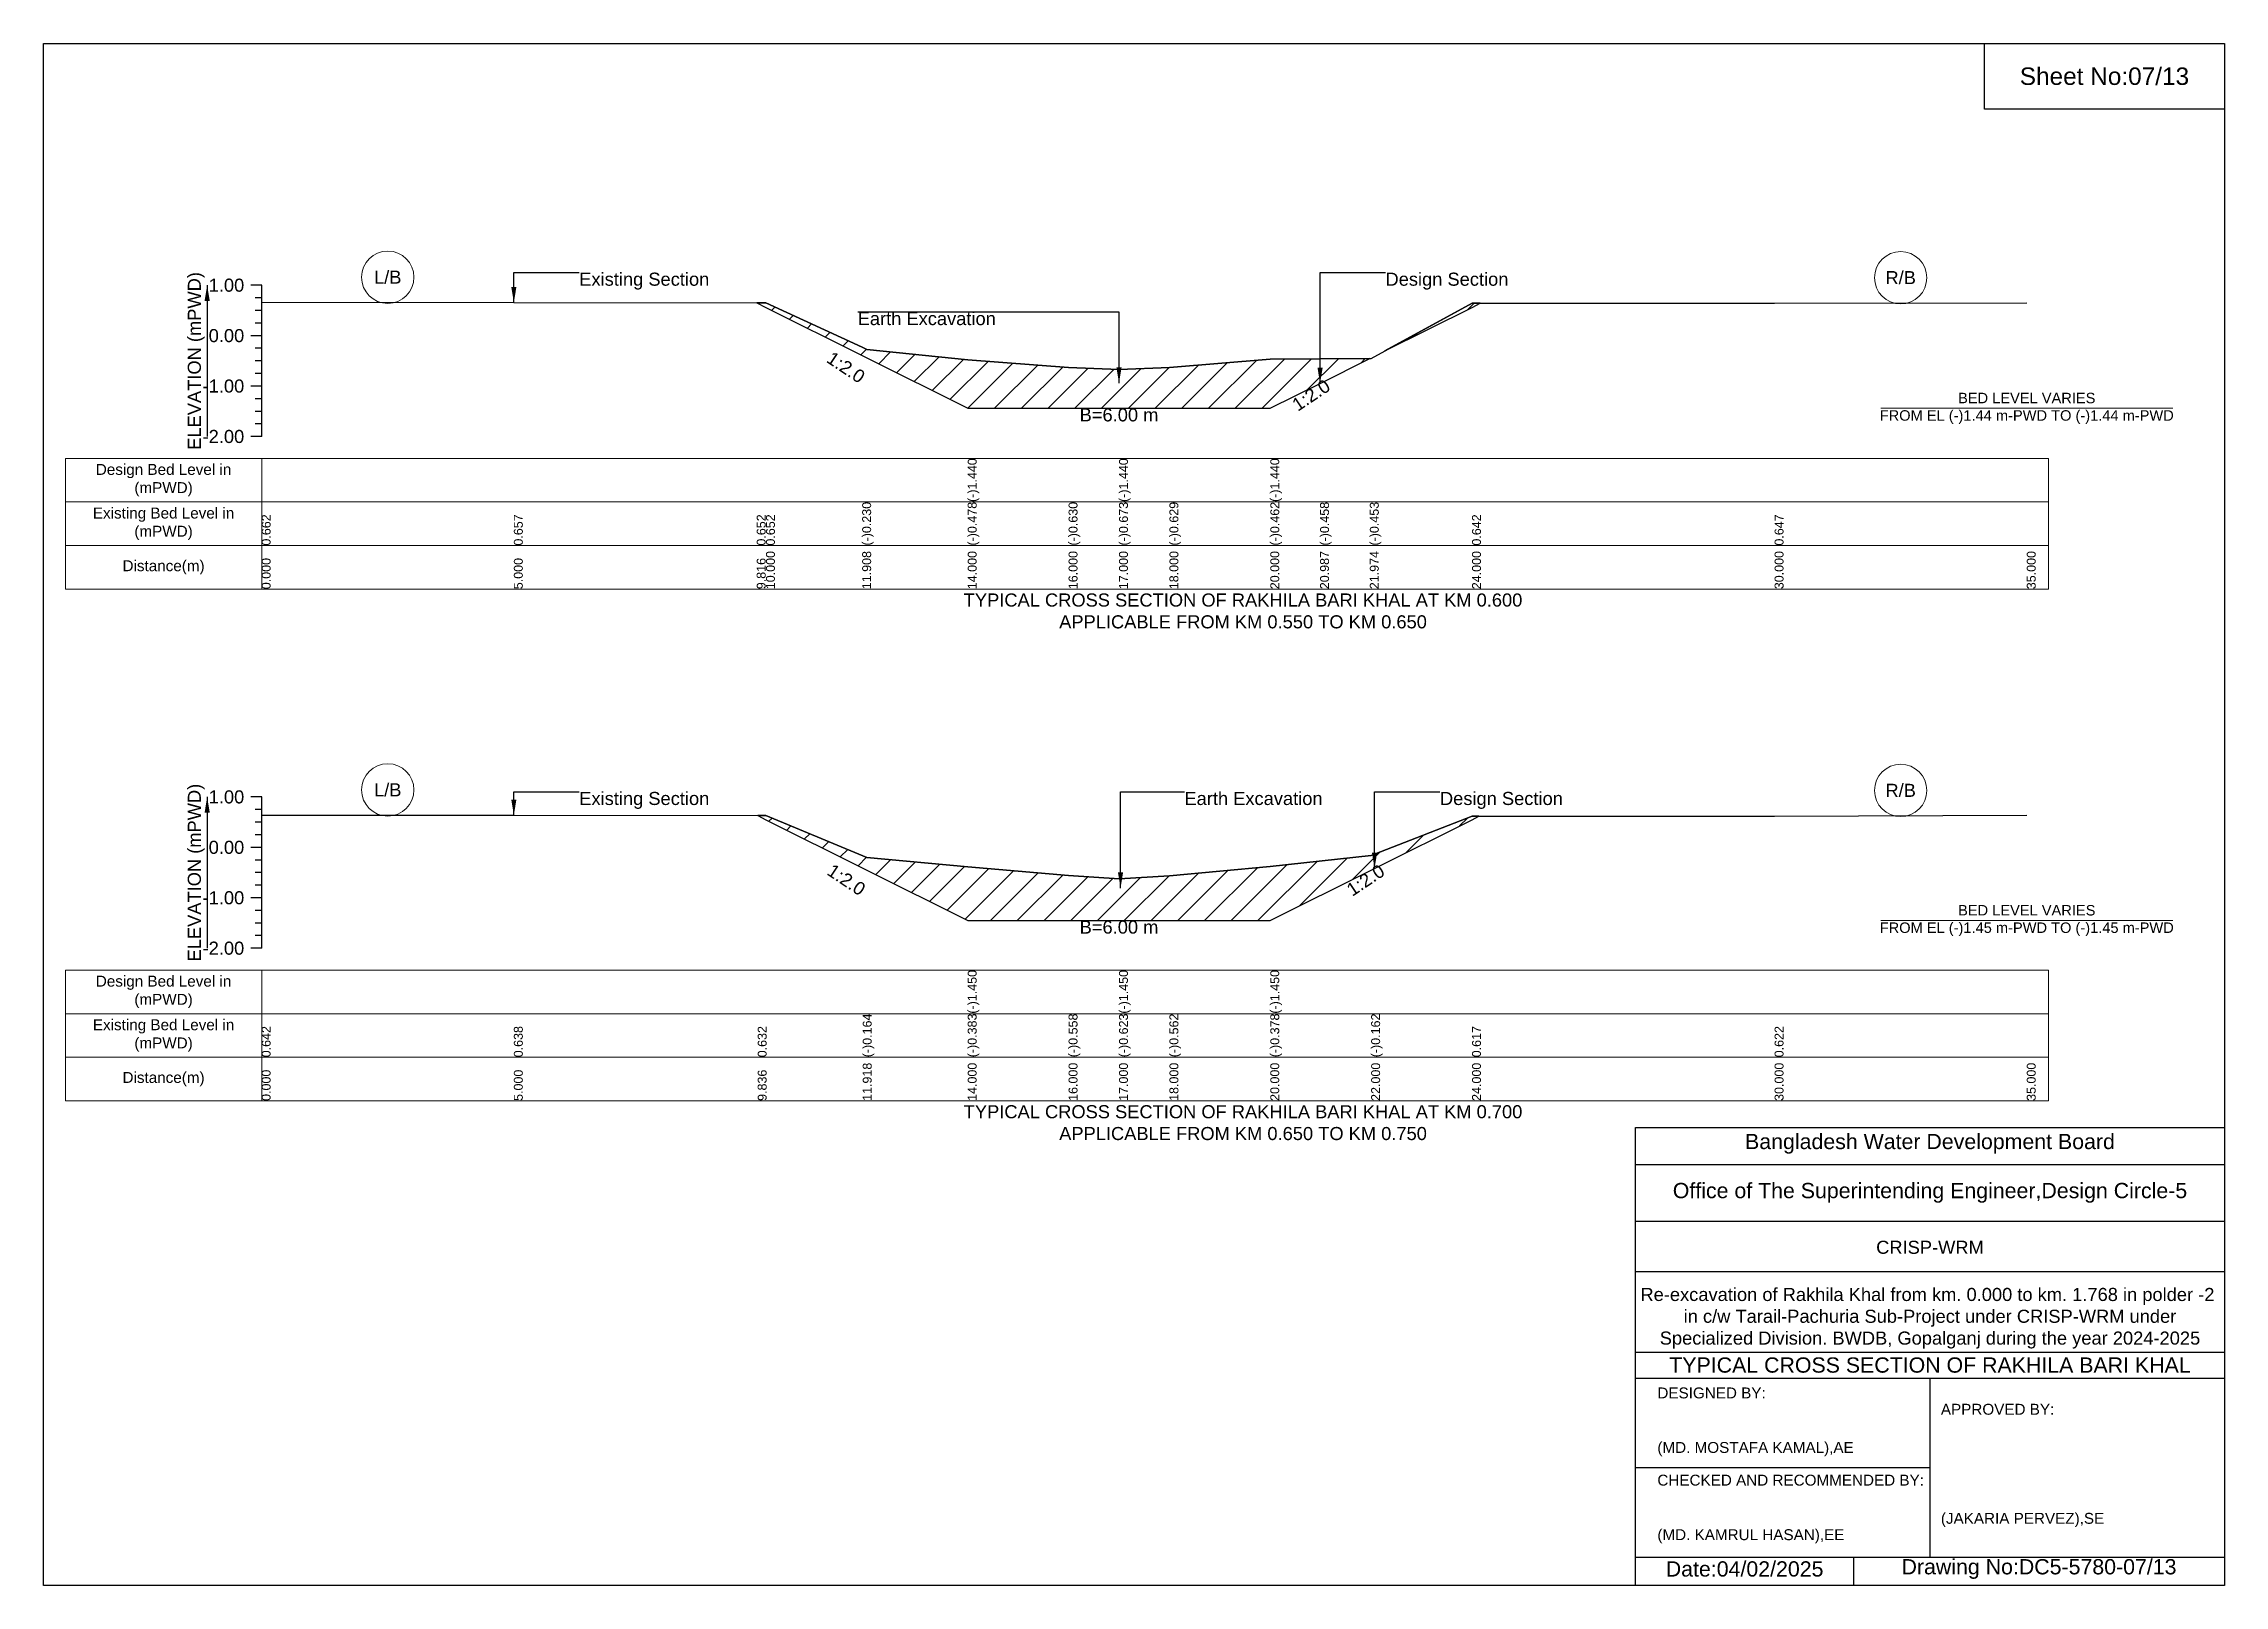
# Model space of a CAD drawing. Header units: inches. Extents: x 91000 to 238000, y -5656 to 6588.
# Drawn here: x 160000 to 168000, y -5656 to 0 of the extents above; entities that cross this region are included whole.
import ezdxf

# ---------------------------------------------------------------- set-up
doc = ezdxf.new("R2010")
doc.units = ezdxf.units.IN
doc.header["$LTSCALE"] = 7
doc.header["$MEASUREMENT"] = 0
for name, color, linetype, lineweight in [('Cross section Data Border', 7, 'Continuous', 9), ('Cross Section Labels', 7, 'Continuous', 9), ('Existing_Bed_Level for Xsection', 7, 'Continuous', 25)]:
    doc.layers.add(name, color=color, linetype=linetype, lineweight=lineweight)
doc.styles.get("Standard").update_dxf_attribs({"font": 'arial.ttf'})
doc.dimstyles.get("Standard").update_dxf_attribs({"dimtxt": 0.18, "dimasz": 0.18, "dimexe": 0.18, "dimexo": 0.0625, "dimgap": 0.09, "dimtad": 0, "dimtih": 1, "dimtoh": 1, "dimdec": 4, "dimzin": 0, "dimdsep": 46, "dimtxsty": 'Standard', "dimcen": 0.09, "dimadec": 0, "dimazin": 0, "dimtfac": 1, "dimtdec": 4, "dimtofl": 0, "dimtmove": 0, "dimatfit": 3, "dimfxl": 1, "dimtolj": 1, "dimtzin": 0, "dimarcsym": 0})

msp = doc.modelspace()

# ---------------------------------------------------------------- texts
at = {"attachment_point": 5}
for s, insert, char_height in [('Sheet No:07/13', (167560, -120), 64), ('Bangladesh Water Development Board', (166920, -4036), 56), ('Office of The Superintending Engineer,Design Circle-5', (166920, -4216), 56)]:
    msp.add_mtext(s, dxfattribs=dict(at, insert=insert, char_height=char_height))
for s, insert, char_height, width, attachment_point in [('CRISP-WRM', (166920, -4416), 48, 2240, 5), ('Re-excavation of Rakhila Khal from km. 0.000 to km. 1.768 in polder -2  in c/w Tarail-Pachuria Sub-Project under CRISP-WRM under Specialized Division. BWDB, Gopalganj during the year 2024-2025', (166920, -4676), 48, 2160, 5), ('TYPICAL CROSS SECTION OF RAKHILA BARI KHAL', (166920, -4848), 56, 2240, 5), ('DESIGNED BY:^J^J^J(MD. MOSTAFA KAMAL),AE', (165920, -5056), 40, 1120, 4), ('APPROVED BY:^J^J^J^J^J^J(JAKARIA PERVEZ),SE', (166960, -5216), 40, 1120, 4), ('CHECKED AND RECOMMENDED BY:^J^J^J(MD. KAMRUL HASAN),EE', (165920, -5376), 40, 1120, 4), ('Date:04/02/2025', (166240, -5596), 56, 1120, 5), ('Drawing No:DC5-5780-07/13', (167320, -5596), 56, 1760, 5)]:
    msp.add_mtext(s, dxfattribs=dict(insert=insert, char_height=char_height, width=width, attachment_point=attachment_point))
at = {"layer": 'Cross section Data Border', "char_height": 40, "width": 640, "attachment_point": 5}
for s, insert in [('Design Bed Level in (mPWD)', (160440, -1601.5)), ('Existing Bed Level in (mPWD)', (160440, -1761.5)), ('Distance(m)', (160440, -1921.5)), ('Design Bed Level in (mPWD)', (160440, -3478.7)), ('Existing Bed Level in (mPWD)', (160440, -3638.7)), ('Distance(m)', (160440, -3798.7))]:
    msp.add_mtext(s, dxfattribs=dict(at, insert=insert))
at = {"layer": 'Cross Section Labels'}
for s, insert, char_height, attachment_point in [('L/B', (161262.5, -857), 48, 5), ('Existing Section', (161965, -840.2), 48, 1), ('Design Section', (164922.6, -840.2), 48, 1), ('R/B', (166812.5, -858.8), 48, 5), ('Earth Excavation', (162986.3, -984.7), 48, 1), ('B=6.00 m', (163945, -1337.9), 48, 2), ('BED LEVEL VARIES ^JFROM EL (-)1.44 m-PWD TO (-)1.44 m-PWD', (167275, -1337.9), 38.4, 5), ('TYPICAL CROSS SECTION OF RAKHILA BARI KHAL AT KM 0.600^JAPPLICABLE FROM KM 0.550 TO KM 0.650', (164400, -2081.5), 48, 5), ('L/B', (161262.5, -2737.8), 48, 5), ('R/B', (166812.5, -2739.7), 48, 5), ('Existing Section', (161965, -2745.2), 48, 1), ('Earth Excavation', (164185, -2745.2), 48, 1), ('Design Section', (165122.4, -2745.2), 48, 1), ('BED LEVEL VARIES ^JFROM EL (-)1.45 m-PWD TO (-)1.45 m-PWD', (167275, -3217), 38.4, 5), ('B=6.00 m', (163945, -3217), 48, 2), ('TYPICAL CROSS SECTION OF RAKHILA BARI KHAL AT KM 0.700^JAPPLICABLE FROM KM 0.650 TO KM 0.750', (164400, -3958.7), 48, 5)]:
    msp.add_mtext(s, dxfattribs=dict(at, insert=insert, char_height=char_height, attachment_point=attachment_point))
at = {"layer": 'Cross Section Labels', "char_height": 48, "attachment_point": 2}
for insert, rotation in [((162956.7, -1167.5), 326.30993), ((164636.3, -1269.7), 33.69007), ((162958.5, -3047.5), 326.30993), ((164836.2, -3048.9), 33.69007)]:
    msp.add_mtext('1:2.0', dxfattribs=dict(at, insert=insert, rotation=rotation))
at = {"layer": 'Existing_Bed_Level for Xsection', "rotation": 90}
for s, insert, char_height, attachment_point in [('ELEVATION (mPWD)', (160560, -1164), 48, 5), ('(-)1.440', (163390, -1681.5), 32.8, 1), ('(-)1.440', (163945, -1681.5), 32.8, 1), ('(-)1.440', (164500, -1681.5), 32.8, 1), ('0.662', (160800, -1841.5), 32.8, 1), ('0.657', (161725, -1841.5), 32.8, 1), ('0.652', (162615.9, -1841.5), 32.8, 1), ('0.652', (162650, -1841.5), 32.8, 1), ('(-)0.230', (163002.9, -1841.5), 32.8, 1), ('(-)0.478', (163390, -1841.5), 32.8, 1), ('(-)0.630', (163760, -1841.5), 32.8, 1), ('(-)0.673', (163945, -1841.5), 32.8, 1), ('(-)0.629', (164130, -1841.5), 32.8, 1), ('(-)0.462', (164500, -1841.5), 32.8, 1), ('(-)0.458', (164682.6, -1841.5), 32.8, 1), ('(-)0.453', (164865.1, -1841.5), 32.8, 1), ('0.642', (165240, -1841.5), 32.8, 1), ('0.647', (166350, -1841.5), 32.8, 1), ('0.000', (160800, -2001.5), 32.8, 1), ('5.000', (161725, -2001.5), 32.8, 1), ('9.816', (162615.9, -2001.5), 32.8, 1), ('10.000', (162650, -2001.5), 32.8, 1), ('11.908', (163002.9, -2001.5), 32.8, 1), ('14.000', (163390, -2001.5), 32.8, 1), ('16.000', (163760, -2001.5), 32.8, 1), ('17.000', (163945, -2001.5), 32.8, 1), ('18.000', (164130, -2001.5), 32.8, 1), ('20.000', (164500, -2001.5), 32.8, 1), ('20.987', (164682.6, -2001.5), 32.8, 1), ('21.974', (164865.1, -2001.5), 32.8, 1), ('24.000', (165240, -2001.5), 32.8, 1), ('30.000', (166350, -2001.5), 32.8, 1), ('35.000', (167275, -2001.5), 32.8, 1), ('ELEVATION (mPWD)', (160560, -3041.2), 48, 5), ('(-)1.450', (163390, -3558.7), 32.8, 1), ('(-)1.450', (163945, -3558.7), 32.8, 1), ('(-)1.450', (164500, -3558.7), 32.8, 1), ('(-)0.164', (163004.8, -3718.7), 32.8, 1), ('(-)0.383', (163390, -3718.7), 32.8, 1), ('(-)0.558', (163760, -3718.7), 32.8, 1), ('(-)0.623', (163945, -3718.7), 32.8, 1), ('(-)0.562', (164130, -3718.7), 32.8, 1), ('(-)0.378', (164500, -3718.7), 32.8, 1), ('(-)0.162', (164870, -3718.7), 32.8, 1), ('0.642', (160800, -3718.7), 32.8, 1), ('0.638', (161725, -3718.7), 32.8, 1), ('0.632', (162619.6, -3718.7), 32.8, 1), ('0.617', (165240, -3718.7), 32.8, 1), ('0.622', (166350, -3718.7), 32.8, 1), ('11.918', (163004.8, -3878.7), 32.8, 1), ('14.000', (163390, -3878.7), 32.8, 1), ('16.000', (163760, -3878.7), 32.8, 1), ('17.000', (163945, -3878.7), 32.8, 1), ('18.000', (164130, -3878.7), 32.8, 1), ('20.000', (164500, -3878.7), 32.8, 1), ('22.000', (164870, -3878.7), 32.8, 1), ('24.000', (165240, -3878.7), 32.8, 1), ('30.000', (166350, -3878.7), 32.8, 1), ('35.000', (167275, -3878.7), 32.8, 1), ('0.000', (160800, -3878.7), 32.8, 1), ('5.000', (161725, -3878.7), 32.8, 1), ('9.836', (162619.6, -3878.7), 32.8, 1)]:
    msp.add_mtext(s, dxfattribs=dict(at, insert=insert, char_height=char_height, attachment_point=attachment_point))
at = {"layer": 'Existing_Bed_Level for Xsection', "char_height": 48, "attachment_point": 6}
for s, insert in [('1.00', (160736, -886.5)), ('0.00', (160736, -1071.5)), ('-1.00', (160736, -1256.5)), ('-2.00', (160736, -1441.5)), ('1.00', (160736, -2763.7)), ('0.00', (160736, -2948.7)), ('-1.00', (160736, -3133.7)), ('-2.00', (160736, -3318.7))]:
    msp.add_mtext(s, dxfattribs=dict(at, insert=insert))

# ---------------------------------------------------------------- hatches: boundary and pattern name
at = {"layer": 'Existing_Bed_Level for Xsection'}
h = msp.add_hatch(dxfattribs=at)
h.set_pattern_fill('ANSI31', color=256, scale=555, style=0)
h.paths.add_polyline_path([(162615.9, -950.8), (162650, -967.9), (163002.9, -1144.4), (163020, -1152.9), (163390, -1337.9), (163760, -1337.9), (163945, -1337.9), (164130, -1337.9), (164500, -1337.9), (164682.6, -1246.6), (164865.1, -1155.3), (164682.6, -1156.1), (164500, -1157), (164130, -1187.9), (163945, -1196), (163760, -1188), (163390, -1159.9), (163020, -1122), (163002.9, -1114.1), (162650, -950.9)])
h = msp.add_hatch(dxfattribs=at)
h.set_pattern_fill('ANSI31', color=256, scale=555, style=0)
h.paths.add_polyline_path([(164920.6, -1127.6), (165240, -967.9), (165270.4, -952.7), (165240, -952.7)])
h = msp.add_hatch(dxfattribs=at)
h.set_pattern_fill('ANSI31', color=256, scale=555, style=0)
h.paths.add_polyline_path([(162619.6, -2831.8), (162650, -2847), (163004.8, -3024.4), (163020, -3032), (163390, -3217), (163760, -3217), (163945, -3217), (164130, -3217), (164500, -3217), (164870, -3032), (164882.4, -3025.8), (165240, -2847), (165264.8, -2834.6), (165240, -2834.6), (164882.4, -2973.9), (164870, -2978.7), (164500, -3018.7), (164130, -3052.7), (163945, -3064), (163760, -3052), (163390, -3019.6), (163020, -2985.4), (163004.8, -2979.1), (162650, -2831.8)])

# ---------------------------------------------------------------- linework, layer by layer
for points in [[(160000, 0), (168000, 0), (168000, -5656), (160000, -5656)], [(167120, 0), (168000, 0), (168000, -240), (167120, -240)]]:
    msp.add_lwpolyline(points, close=True)
for points in [[(165840, -5656), (165840, -3976), (168000, -3976)], [(165840, -4112), (168000, -4112)], [(165840, -4320), (168000, -4320)], [(165840, -4504), (168000, -4504)], [(165840, -4800), (168000, -4800)], [(165840, -4896), (168000, -4896)], [(166920, -4896), (166920, -5552)], [(165840, -5224), (166920, -5224)], [(165840, -5552), (168000, -5552)], [(166640, -5552), (166640, -5656)]]:
    msp.add_lwpolyline(points)
at = {"layer": 'Cross section Data Border'}
for points in [[(160080, -1521.5), (167355, -1521.5), (167355, -2001.5), (160080, -2001.5)], [(160080, -3398.7), (167355, -3398.7), (167355, -3878.7), (160080, -3878.7)]]:
    msp.add_lwpolyline(points, close=True, dxfattribs=at)
for points in [[(160800, -1521.5), (160800, -2001.5)], [(160080, -1681.5), (167355, -1681.5)], [(160080, -1841.5), (167355, -1841.5)], [(160800, -3398.7), (160800, -3878.7)], [(160080, -3558.7), (167355, -3558.7)], [(160080, -3718.7), (167355, -3718.7)]]:
    msp.add_lwpolyline(points, dxfattribs=at)
at = {"layer": 'Cross Section Labels'}
for points in [[(166739.2, -1337.9), (167810.8, -1337.9)], [(166739.2, -3217), (167810.8, -3217)]]:
    msp.add_lwpolyline(points, dxfattribs=at)
for centre in [(161262.5, -857), (166812.5, -858.8), (161262.5, -2737.8), (166812.5, -2739.7)]:
    msp.add_circle(centre, 96, dxfattribs=at)
at = {"layer": 'Existing_Bed_Level for Xsection'}
for points in [[(160800, -886.5), (160760, -886.5)], [(160800, -932.7), (160776, -932.7)], [(160800, -1441.5), (160800, -1256.5), (160800, -1071.5), (160800, -886.5)], [(160800, -949), (161725, -950), (162615.9, -950.8), (162650, -950.9), (163002.9, -1114.1), (163020, -1122), (163390, -1159.9), (163390, -1159.9), (163760, -1188), (163945, -1196), (163945, -1196), (164130, -1187.9), (164500, -1157), (164500, -1157), (164682.6, -1156.1), (164865.1, -1155.3), (164870, -1155.3), (165240, -952.7), (166350, -951.8), (167275, -950.9)], [(160800, -979), (160776, -979)], [(160800, -1025.2), (160776, -1025.2)], [(160800, -1071.5), (160760, -1071.5)], [(160800, -1117.7), (160776, -1117.7)], [(160800, -1164), (160776, -1164)], [(160800, -1256.5), (160760, -1256.5)], [(160800, -1210.2), (160776, -1210.2)], [(160800, -1302.7), (160776, -1302.7)], [(160800, -1349), (160776, -1349)], [(160800, -1395.2), (160776, -1395.2)], [(160800, -1441.5), (160760, -1441.5)], [(160800, -2763.7), (160760, -2763.7)], [(160800, -3318.7), (160800, -3133.7), (160800, -2948.7), (160800, -2763.7)], [(160800, -2810), (160776, -2810)], [(160800, -2856.2), (160776, -2856.2)], [(160800, -2830), (161725, -2830.7), (162619.6, -2831.8), (162650, -2831.8), (163004.8, -2979.1), (163020, -2985.4), (163390, -3019.6), (163390, -3019.6), (163760, -3052), (163945, -3064), (163945, -3064), (164130, -3052.7), (164500, -3018.7), (164500, -3018.7), (164870, -2978.7), (164882.4, -2973.9), (165240, -2834.6), (165264.8, -2834.6), (166350, -2833.7), (167275, -2830.7)], [(160800, -2948.7), (160760, -2948.7)], [(160800, -2902.5), (160776, -2902.5)], [(160800, -2995), (160776, -2995)], [(160800, -3041.2), (160776, -3041.2)], [(160800, -3087.5), (160776, -3087.5)], [(160800, -3133.7), (160760, -3133.7)], [(160800, -3180), (160776, -3180)], [(160800, -3226.2), (160776, -3226.2)], [(160800, -3272.5), (160776, -3272.5)], [(160800, -3318.7), (160760, -3318.7)]]:
    msp.add_lwpolyline(points, dxfattribs=at)
for points in [[(162615.9, -950.8), (162615.9, -950.8), (162650, -967.9), (163002.9, -1144.4), (163020, -1152.9), (163390, -1337.9), (163390, -1337.9), (163760, -1337.9), (163945, -1337.9), (163945, -1337.9), (164130, -1337.9), (164500, -1337.9), (164500, -1337.9), (164682.6, -1246.6), (164865.1, -1155.3), (164865.1, -1155.3), (164865.1, -1155.3), (164682.6, -1156.1), (164500, -1157), (164500, -1157), (164130, -1187.9), (163945, -1196), (163945, -1196), (163760, -1188), (163390, -1159.9), (163390, -1159.9), (163020, -1122), (163002.9, -1114.1), (162650, -950.9), (162615.9, -950.8)], [(164920.6, -1127.6), (165240, -967.9), (165270.4, -952.7), (165240, -952.7)], [(162619.6, -2831.8), (162619.6, -2831.8), (162650, -2847), (163004.8, -3024.4), (163020, -3032), (163390, -3217), (163390, -3217), (163760, -3217), (163945, -3217), (163945, -3217), (164130, -3217), (164500, -3217), (164500, -3217), (164870, -3032), (164882.4, -3025.8), (165240, -2847), (165264.8, -2834.6), (165264.8, -2834.6), (165264.8, -2834.6), (165240, -2834.6), (164882.4, -2973.9), (164870, -2978.7), (164500, -3018.7), (164500, -3018.7), (164130, -3052.7), (163945, -3064), (163945, -3064), (163760, -3052), (163390, -3019.6), (163390, -3019.6), (163020, -2985.4), (163004.8, -2979.1), (162650, -2831.8), (162619.6, -2831.8)]]:
    msp.add_lwpolyline(points, close=True, dxfattribs=at)

msp.set_redraw_order([(e.dxf.handle, doc.entitydb.next_handle()) for e in msp.query("TEXT MTEXT ATTDEF DIMENSION ARC_DIMENSION")])  # texts and dimensions are drawn at this point

# ---------------------------------------------------------------- leaders
at = {"layer": 'Cross Section Labels', "annotation_type": 0, "has_hookline": 1}
for points, hookline_direction, text_width in [([(161725, -950), (161725, -840.2), (161964.9, -840.2)], 0, 467.2), ([(164682.6, -1246.6), (164682.6, -840.2), (164922.5, -840.2)], 0, 441.2), ([(163945, -1245.3), (163945, -984.7), (162986.4, -984.7)], 1, 497), ([(161725, -2830.7), (161725, -2745.2), (161964.9, -2745.2)], 0, 467.2), ([(163950.6, -3098), (163950.6, -2745.2), (164184.9, -2745.2)], 0, 497), ([(164882.4, -3025.8), (164882.4, -2745.2), (165122.3, -2745.2)], 0, 441.2)]:
    msp.add_leader(points, dimstyle='Standard', override={"dimasz": 57.6}, dxfattribs=dict(at, hookline_direction=hookline_direction, text_width=text_width))
at = {"layer": 'Existing_Bed_Level for Xsection'}
for points in [[(160600, -886.5), (160600, -1441.5)], [(160600, -2763.7), (160600, -3318.7)]]:
    msp.add_leader(points, dimstyle='Standard', override={"dimasz": 57.6}, dxfattribs=at)

doc.saveas('drawing.dxf')
